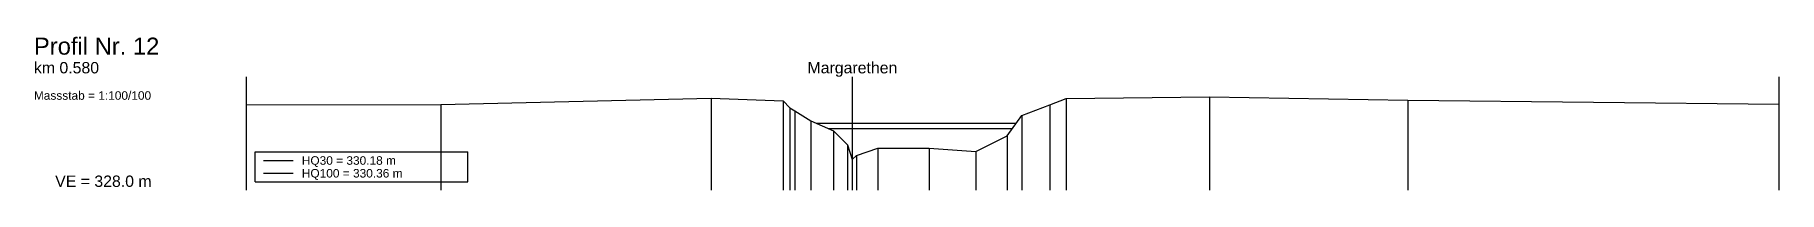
# Model space of a CAD drawing. Header units: millimetres. Extents: x -8 to 79, y -83 to 317.
# Drawn here: x -7.5 to 54.1, y 148 to 153.4 of the extents above; entities that cross this region are included whole.
import ezdxf
from ezdxf.enums import TextEntityAlignment as Align

# ---------------------------------------------------------------- set-up
doc = ezdxf.new("R2010")
doc.units = ezdxf.units.MM
doc.styles.get("Standard").update_dxf_attribs({"font": 'arial.ttf'})

msp = doc.modelspace()

# ---------------------------------------------------------------- texts
for s, height, p in [('Profil Nr. 12', 0.6, (-7.5, 152.6)), ('km 0.580', 0.4, (-7.5, 152)), ('Massstab = 1:100/100', 0.3, (-7.5, 151.1)), ('VE = 328.0 m', 0.4, (-6.75, 148))]:
    msp.add_text(s, height=height).set_placement(p, align=Align.BOTTOM_LEFT)
at = {"color": 1}
msp.add_text('Margarethen', height=0.4, dxfattribs=at).set_placement((21.371, 152), align=Align.BOTTOM_CENTER)
for s, p in [('HQ30 = 330.18 m', (1.95, 149.05)), ('HQ100 = 330.36 m', (1.95, 148.6))]:
    msp.add_text(s, height=0.3).set_placement(p, align=Align.MIDDLE_LEFT)

# ---------------------------------------------------------------- linework, layer by layer
at = {"layer": 'axis', "color": 1}
msp.add_line((21.371, 148), (21.371, 152), dxfattribs=at)
at = {"layer": 'frame'}
for p, q in [((0, 148), (0, 152)), ((54.058, 148), (54.058, 152)), ((0.3, 148.3), (0.3, 149.35)), ((0.3, 149.35), (7.8, 149.35)), ((7.8, 148.3), (7.8, 149.35)), ((0.3, 148.3), (7.8, 148.3))]:
    msp.add_line(p, q, dxfattribs=at)
at = {"layer": 'HQ100', "color": 3}
for p, q in [((20.098, 150.363), (27.147, 150.363)), ((0.6, 148.6), (1.65, 148.6))]:
    msp.add_line(p, q, dxfattribs=at)
at = {"layer": 'HQ30', "color": 2}
for p, q in [((20.513, 150.176), (27.012, 150.176)), ((0.6, 149.05), (1.65, 149.05))]:
    msp.add_line(p, q, dxfattribs=at)
at = {"layer": 'marker', "color": 253}
for p, q in [((6.852, 151.02), (6.852, 148)), ((16.384, 151.25), (16.384, 148)), ((18.934, 151.15), (18.934, 148)), ((19.165, 150.91), (19.165, 148)), ((19.335, 150.8), (19.335, 148)), ((28.337, 151.01), (28.337, 148)), ((28.909, 151.23), (28.909, 148)), ((33.968, 151.29), (33.968, 148)), ((40.962, 151.18), (40.962, 148)), ((19.905, 150.45), (19.905, 148)), ((27.347, 150.64), (27.347, 148)), ((20.705, 150.09), (20.705, 148)), ((21.195, 149.6), (21.195, 148)), ((26.827, 149.92), (26.827, 148)), ((21.365, 149.09), (21.365, 148)), ((21.515, 149.23), (21.515, 148)), ((22.266, 149.48), (22.266, 148)), ((24.076, 149.49), (24.076, 148)), ((25.726, 149.37), (25.726, 148))]:
    msp.add_line(p, q, dxfattribs=at)
at = {"layer": 'profile'}
msp.add_lwpolyline([(0, 151.01), (6.852, 151.02), (16.384, 151.25), (18.934, 151.15), (19.165, 150.91), (19.335, 150.8), (19.905, 150.45), (20.705, 150.09), (21.195, 149.6), (21.365, 149.09), (21.515, 149.23), (22.266, 149.48), (24.076, 149.49), (25.726, 149.37), (26.827, 149.92), (27.347, 150.64), (28.337, 151.01), (28.909, 151.23), (33.968, 151.29), (40.962, 151.18), (54.058, 151.04)], dxfattribs=at)

msp.set_redraw_order([(e.dxf.handle, doc.entitydb.next_handle()) for e in msp.query("TEXT MTEXT ATTDEF DIMENSION ARC_DIMENSION")])  # texts and dimensions are drawn at this point

doc.saveas('drawing.dxf')
